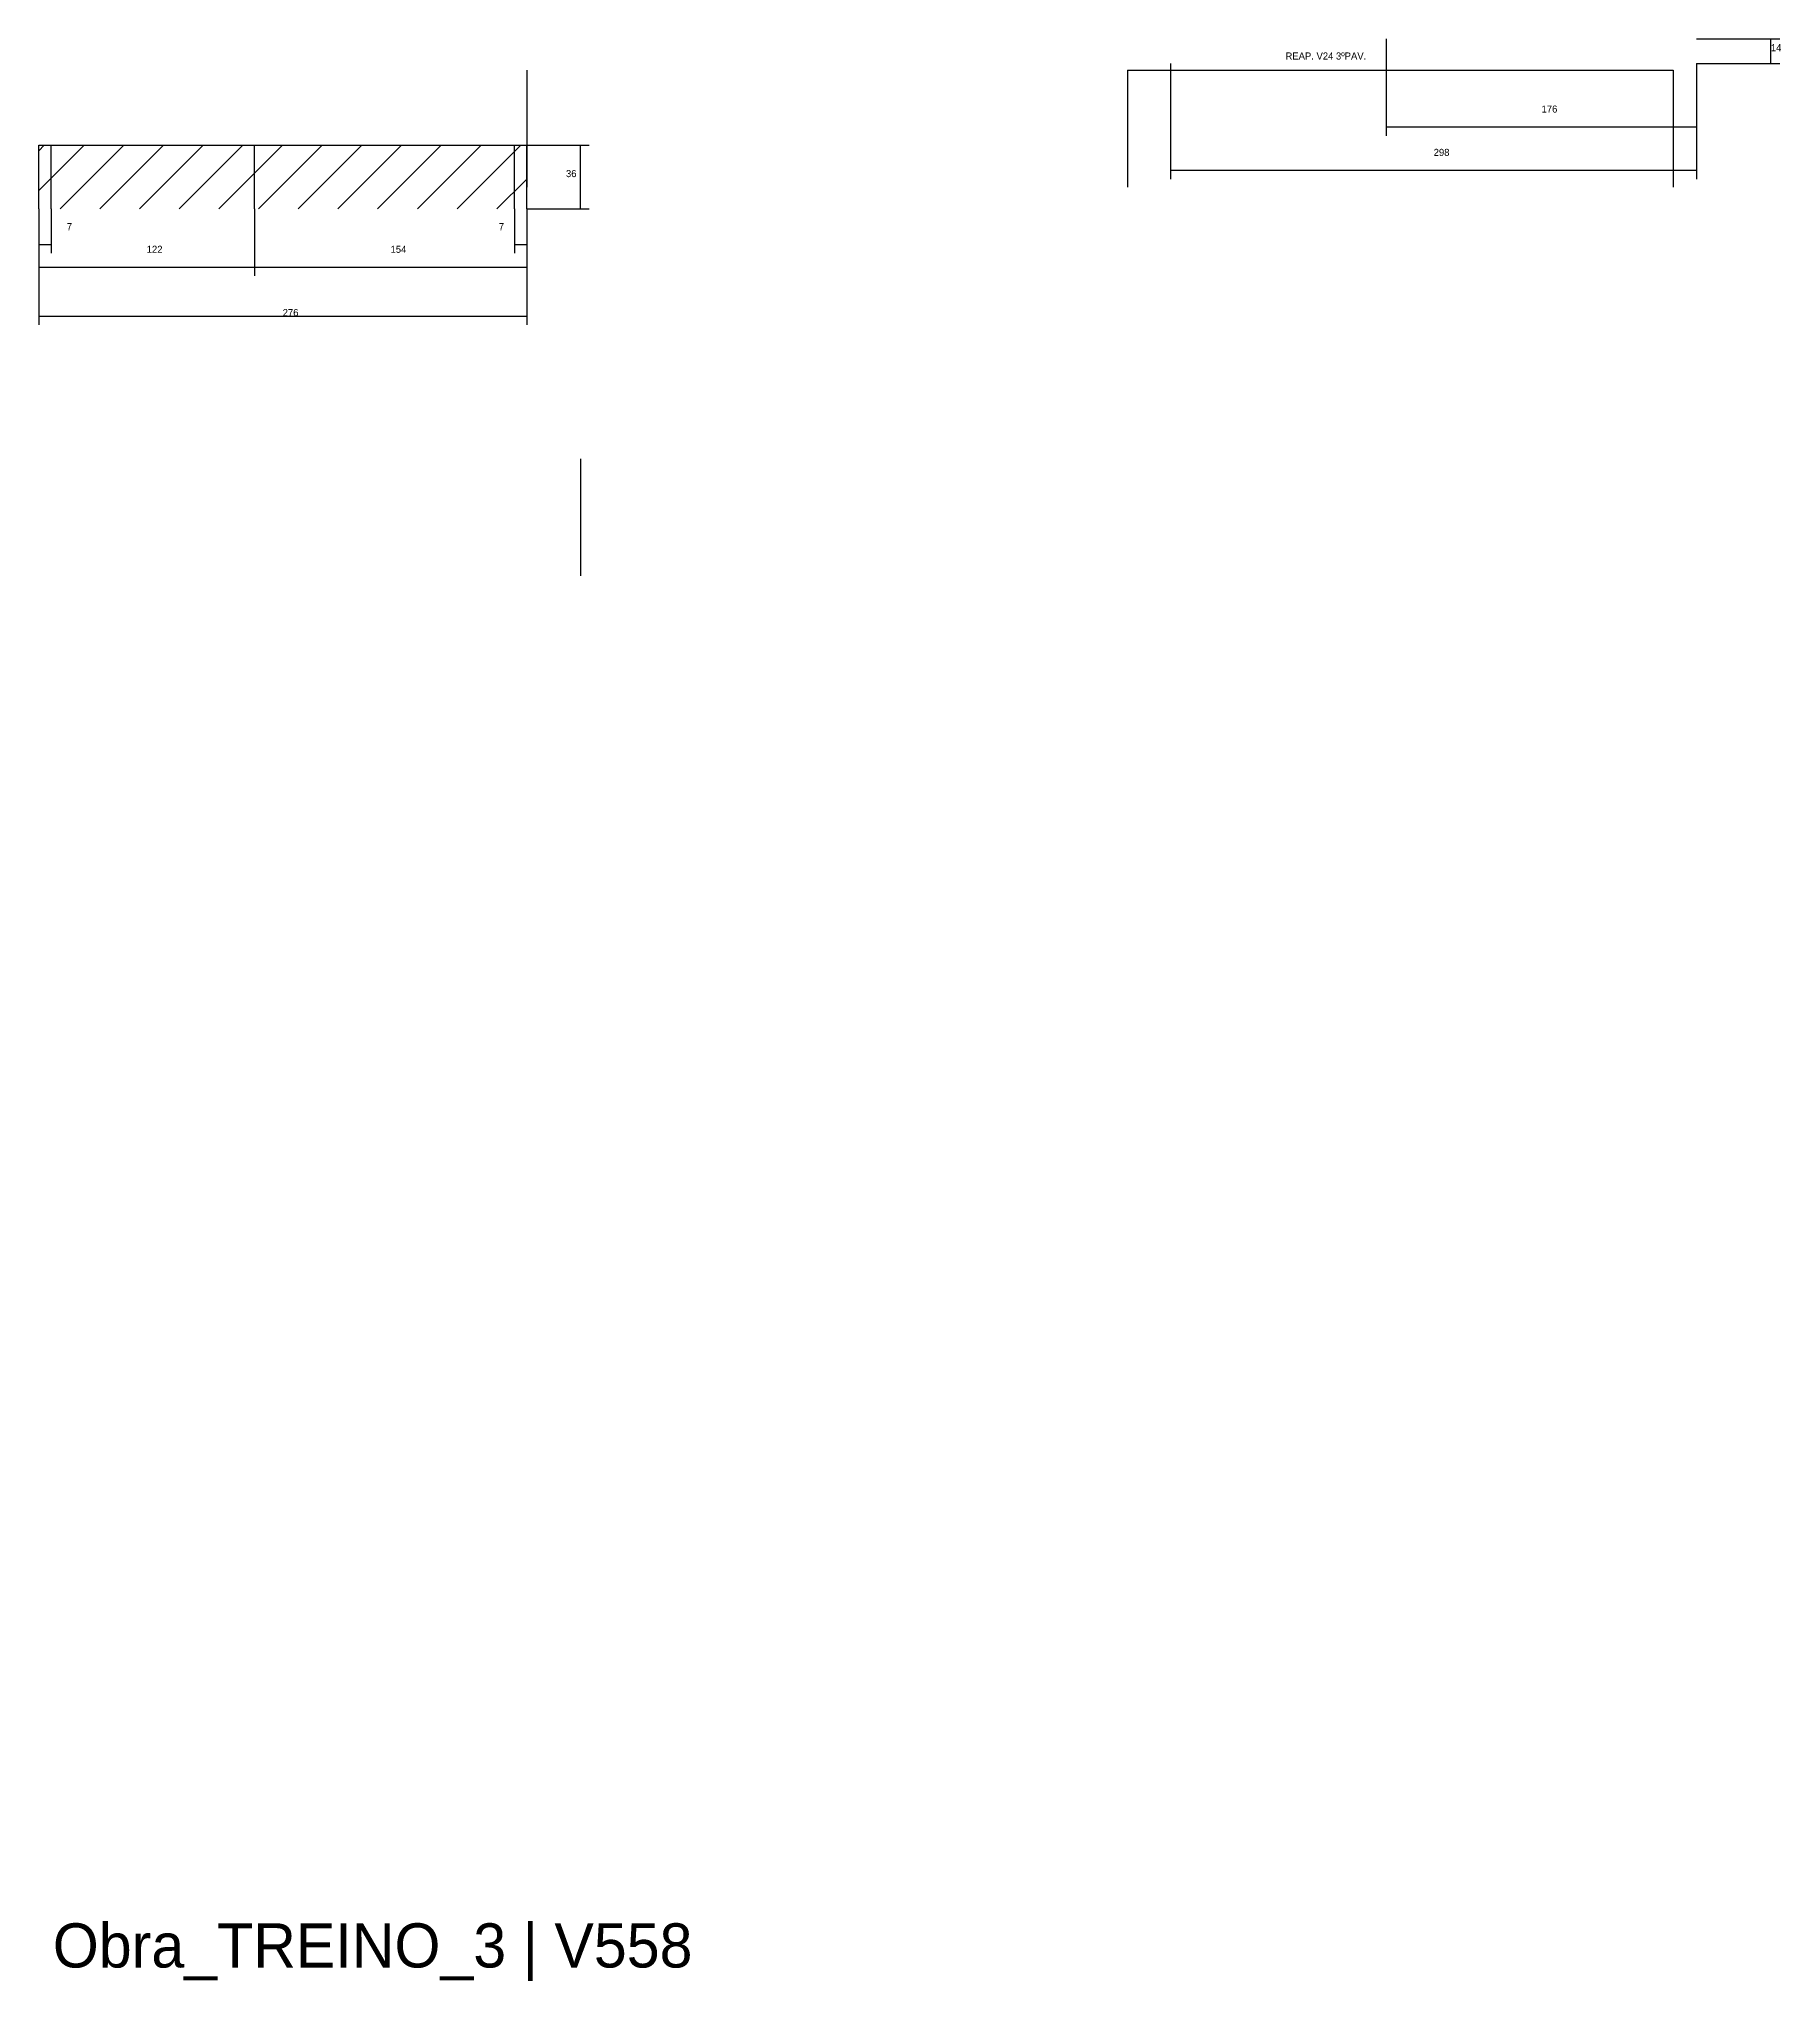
# Model space of a CAD drawing. Header units: metres. Extents: x -2848 to 22762, y -45195 to 1016.
# Drawn here: x 7992 to 8977, y -38618 to -37519 of the extents above; entities that cross this region are included whole.
import ezdxf

# ---------------------------------------------------------------- set-up
doc = ezdxf.new("R2010")
doc.units = ezdxf.units.M
for name, color, linetype in [('COTA', 4, 'Continuous'), ('Hachura', 253, 'Continuous'), ('LABEL_ID', 3, 'Continuous'), ('Painéis', 200, 'Continuous'), ('PONTALETE', 2, 'Continuous'), ('SARR_2.2x7', 40, 'Continuous')]:
    doc.layers.add(name, color=color, linetype=linetype)

msp = doc.modelspace()

# ---------------------------------------------------------------- texts
at = {"layer": 'COTA'}
for s, p in [('14', (8971.6, -37526.4)), ('176', (8841.9, -37561.1)), ('298', (8780.9, -37585.6)), ('36', (8290.2, -37597.6)), ('7', (8007.9, -37627.6)), ('7', (8252.2, -37627.6)), ('122', (8053.1, -37640.4)), ('154', (8191, -37640.4)), ('276', (8130, -37676.2))]:
    msp.add_text(s, height=4, dxfattribs=at).set_placement(p)
at = {"layer": 'LABEL_ID'}
msp.add_text('Obra_TREINO_3 | V558', height=25, dxfattribs=at).set_placement((8000, -38610))
at = {"layer": 'PONTALETE'}
msp.add_text('REAP. V24 3ºPAV.', height=4, dxfattribs=at).set_placement((8697.1, -37531.1))

# ---------------------------------------------------------------- hatches: boundary and pattern name
at = {"layer": 'Hachura'}
h = msp.add_hatch(dxfattribs=at)
h.set_pattern_fill('ANSI31', scale=5)
h.paths.add_polyline_path([(8114.1, -37615.6), (8114.1, -37579.6), (7992.1, -37579.6), (7992.1, -37615.6)])
h = msp.add_hatch(dxfattribs=at)
h.set_pattern_fill('ANSI31', scale=5)
h.paths.add_polyline_path([(8268, -37615.6), (8268, -37579.6), (8114.1, -37579.6), (8114.1, -37615.6)])

# ---------------------------------------------------------------- linework, layer by layer
at = {"layer": 'COTA'}
for p, q in [((8754.1, -37519.4), (8754.1, -37574.2)), ((8929.6, -37519.4), (8976.6, -37519.4)), ((8929.6, -37519.4), (8976.6, -37519.4)), ((8971.6, -37533.4), (8971.6, -37519.4)), ((8632.1, -37533.4), (8632.1, -37598.7)), ((8929.6, -37533.4), (8929.6, -37574.2)), ((8929.6, -37533.4), (8929.6, -37598.7)), ((8929.6, -37533.4), (8976.6, -37533.4)), ((8754.1, -37569.2), (8929.6, -37569.2)), ((8268.1, -37579.6), (8303.4, -37579.6)), ((8298.4, -37615.6), (8298.4, -37579.6)), ((8632.1, -37593.7), (8929.6, -37593.7)), ((7992.1, -37615.6), (7992.1, -37681.2)), ((7992.1, -37615.6), (7992.1, -37653.5)), ((7992.1, -37615.6), (7992.1, -37640.6)), ((7999.1, -37615.6), (7999.1, -37640.6)), ((8114.1, -37615.6), (8114.1, -37653.5)), ((8114.1, -37615.6), (8114.1, -37653.5)), ((8261, -37615.6), (8261, -37640.6)), ((8268, -37615.6), (8268, -37681.2)), ((8268, -37615.6), (8303.4, -37615.6)), ((8268, -37615.6), (8268, -37653.5)), ((8268, -37615.6), (8268, -37640.6)), ((7992.1, -37635.6), (7999.1, -37635.6)), ((8261, -37635.6), (8268, -37635.6)), ((7992.1, -37648.5), (8114.1, -37648.5)), ((8114.1, -37648.5), (8268, -37648.5)), ((7992.1, -37676.2), (8268, -37676.2))]:
    msp.add_line(p, q, dxfattribs=at)
at = {"layer": 'Painéis'}
for p, q in [((7992.1, -37579.6), (8268, -37579.6)), ((7992.1, -37615.6), (7992.1, -37579.6)), ((8114.1, -37615.6), (8114.1, -37579.6)), ((8268, -37615.6), (8268, -37579.6))]:
    msp.add_line(p, q, dxfattribs=at)
at = {"layer": 'PONTALETE'}
for p, q in [((8268, -37537.1), (8268, -37603.3)), ((8607.7, -37537.1), (8916.4, -37537.1)), ((8607.7, -37537.1), (8607.7, -37603.3)), ((8916.4, -37537.1), (8916.4, -37603.3)), ((8298.5, -37756.9), (8298.5, -37823.1))]:
    msp.add_line(p, q, dxfattribs=at)
at = {"layer": 'SARR_2.2x7'}
for p, q in [((7999.1, -37615.6), (7999.1, -37579.6)), ((8261, -37615.6), (8261, -37579.6))]:
    msp.add_line(p, q, dxfattribs=at)

msp.set_redraw_order([(e.dxf.handle, doc.entitydb.next_handle()) for e in msp.query("TEXT MTEXT ATTDEF DIMENSION ARC_DIMENSION")])  # texts and dimensions are drawn at this point

doc.saveas('drawing.dxf')
